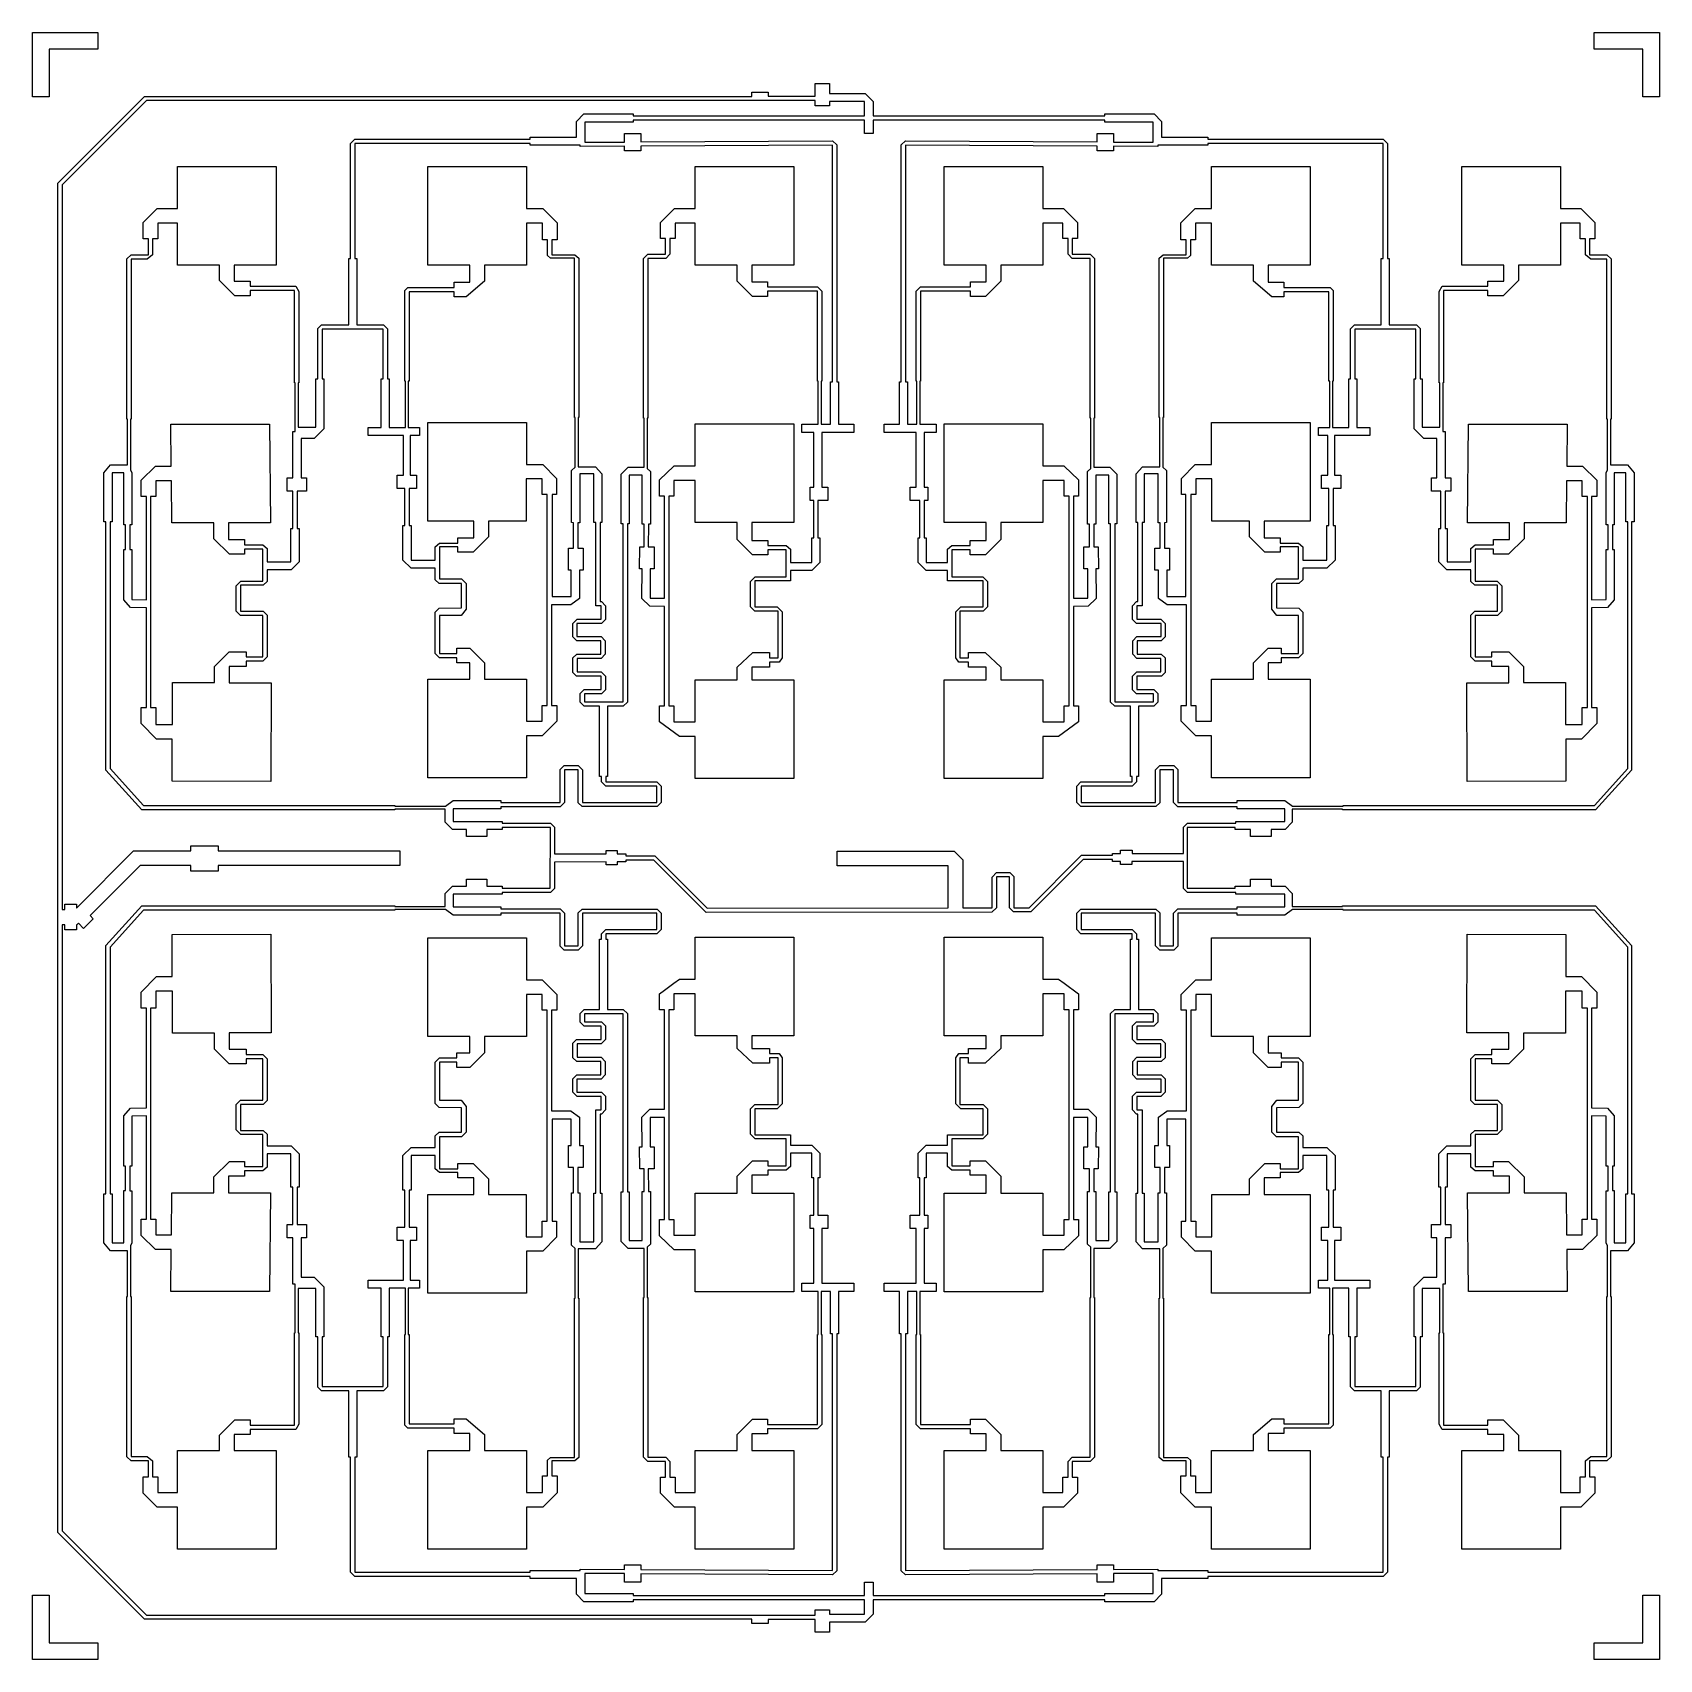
# Model space of a CAD drawing. Header units: millimetres. Extents: x -138 to 138, y -138 to 138.
import ezdxf

# ---------------------------------------------------------------- set-up
doc = ezdxf.new("R2010")
doc.units = ezdxf.units.MM

msp = doc.modelspace()

# ---------------------------------------------------------------- linework, layer by layer
for points in [[(-135.5894, 135.6097), (-135.5894, 127.5085), (-138.43, 127.5085), (-138.43, 138.43), (-127.315, 138.43), (-127.315, 135.6097)], [(127.315, 138.43), (138.43, 138.43), (138.43, 127.5085), (135.5894, 127.5085), (135.5894, 135.6097), (127.315, 135.6097)], [(-16.0463, 128.311), (-13.27, 128.311), (-13.27, 127.5794), (-5.2411, 127.5794), (-5.2411, 129.7384), (-2.8197, 129.7384), (-2.8112, 128.0602), (3.2739, 128.0602), (4.6513, 126.6802), (4.6513, 124.2553), (44.0491, 124.2553), (44.0491, 124.5803), (52.4219, 124.5803), (53.6668, 123.3136), (53.6668, 120.6243), (61.5466, 120.6243), (61.5466, 120.2993), (91.3889, 120.2993), (92.1259, 119.564), (92.1259, 99.9507), (92.4509, 99.9507), (92.4509, 88.6781), (97.0876, 88.6781), (97.7226, 88.0431), (97.7226, 79.4808), (98.0476, 79.4808), (98.0476, 71.2938), (101.0528, 71.2938), (101.0528, 78.8021), (100.9378, 78.8021), (100.9378, 94.3747), (101.47, 95.2478), (109.2468, 95.2478), (109.2468, 96.1278), (111.9554, 96.1278), (111.9554, 98.8469), (104.8004, 98.8469), (104.8004, 115.6469), (121.6004, 115.6469), (121.6004, 108.4869), (125.0614, 108.4869), (127.4312, 106.1171), (127.4312, 103.3053), (127.4212, 103.3282), (126.5512, 103.3282), (126.5512, 100.6163), (129.4663, 100.6163), (130.1851, 99.8975), (130.1851, 72.6535), (130.0701, 72.6535), (130.0701, 64.8574), (132.9733, 64.8574), (134.1144, 63.4774), (134.1144, 55.1644), (133.6894, 55.1644), (133.6894, 12.899), (127.5382, 6.1416), (84.4824, 6.1416), (84.4824, 6.2566), (75.9492, 6.2566), (75.9465, 4.0339), (74.7132, 2.8035), (72.3357, 2.8064), (72.3343, 1.6024), (68.8495, 1.6066), (68.8509, 2.8105), (66.2516, 2.8137), (66.2516, 3.1387), (58.0412, 3.1387), (58.0535, -7.1651), (66.2516, -7.1651), (66.2516, -6.8401), (68.8509, -6.837), (68.8495, -5.6331), (72.3343, -5.6289), (72.3357, -6.8328), (74.7132, -6.83), (75.9465, -8.0604), (75.9492, -10.2831), (75.9642, -10.2831), (84.4824, -10.2831), (84.4824, -10.1681), (127.5382, -10.1681), (133.6894, -16.9254), (133.6894, -59.1908), (134.1144, -59.1908), (134.1144, -67.5038), (132.9733, -68.8838), (130.0701, -68.8838), (130.0701, -76.6799), (130.1851, -76.6799), (130.1851, -103.924), (129.4663, -104.6428), (126.5512, -104.6428), (126.5512, -107.3546), (127.4212, -107.3546), (127.4312, -107.3318), (127.4312, -110.1436), (125.0614, -112.5134), (121.6004, -112.5134), (121.6004, -119.6734), (104.8004, -119.6734), (104.8004, -102.8734), (111.9554, -102.8734), (111.9554, -100.1543), (109.2468, -100.1543), (109.2468, -99.2743), (101.47, -99.2743), (100.9378, -98.4012), (100.9378, -82.8286), (101.0528, -82.8286), (101.0528, -75.3202), (98.0476, -75.3202), (98.0476, -83.5072), (97.7226, -83.5072), (97.7226, -92.0696), (97.0876, -92.7046), (92.4509, -92.7046), (92.4509, -103.9772), (92.1259, -103.9772), (92.1259, -123.5904), (91.3889, -124.3258), (61.5466, -124.3258), (61.5466, -124.6508), (53.6668, -124.6508), (53.6668, -127.3401), (52.4219, -128.6067), (44.0491, -128.6067), (44.0491, -128.2817), (4.6513, -128.2817), (4.6513, -130.7067), (3.2739, -132.0867), (-2.8112, -132.0867), (-2.8197, -133.7649), (-5.2411, -133.7649), (-5.2411, -131.6059), (-13.27, -131.6059), (-13.27, -132.3374), (-16.0463, -132.3374), (-16.0463, -131.5983), (-119.3634, -131.5983), (-134.12, -116.8417), (-134.12, 112.8152), (-119.3634, 127.5718), (-119.061, 127.5718), (-16.0463, 127.5718)], [(-133.39, -10.778), (-132.9506, -10.778), (-132.9506, -9.917), (-130.9668, -9.917), (-130.9668, -10.5596), (-121.2285, -0.8212), (-111.4952, -0.8212), (-111.4952, 0.0043), (-106.8284, 0.0043), (-106.8284, -0.8212), (-75.9217, -0.8212), (-75.9217, -3.3062), (-106.8419, -3.3062), (-106.8419, -4.2664), (-111.4952, -4.2664), (-111.4952, -3.3062), (-120.0931, -3.3062), (-128.6326, -11.8432), (-128.0966, -12.3791), (-129.74, -14.0225), (-130.6214, -13.1386), (-130.9084, -13.4256), (-130.9668, -13.4256), (-130.9668, -14.2765), (-132.9506, -14.2765), (-132.9506, -13.4256), (-133.39, -13.4256), (-133.39, -116.5393), (-119.061, -130.8683), (-5.2411, -130.8683), (-5.2411, -130.0046), (-2.7963, -130.0046), (-2.7926, -130.7319), (3.1758, -130.7319), (3.1758, -128.2817), (-36.2219, -128.2817), (-36.2219, -128.6067), (-44.5947, -128.6067), (-45.8396, -127.3401), (-45.8396, -124.6508), (-53.7194, -124.6508), (-53.7194, -124.3258), (-83.5617, -124.3258), (-84.2987, -123.5904), (-84.2987, -103.9772), (-84.6237, -103.9772), (-84.6237, -92.7046), (-89.2604, -92.7046), (-89.8954, -92.0696), (-89.8954, -83.5072), (-90.2204, -83.5072), (-90.2204, -75.3202), (-93.2256, -75.3202), (-93.2256, -82.8286), (-93.1106, -82.8286), (-93.1106, -98.4012), (-93.6429, -99.2743), (-101.4197, -99.2743), (-101.4197, -100.1543), (-104.1283, -100.1543), (-104.1283, -102.8734), (-96.9733, -102.8734), (-96.9733, -119.6734), (-113.7733, -119.6734), (-113.7733, -112.5134), (-117.2342, -112.5134), (-119.6041, -110.1436), (-119.6041, -107.3318), (-119.594, -107.3546), (-118.724, -107.3546), (-118.724, -104.6428), (-121.6391, -104.6428), (-122.358, -103.924), (-122.358, -76.6799), (-122.243, -76.6799), (-122.243, -68.8838), (-125.1461, -68.8838), (-126.2873, -67.5038), (-126.2873, -59.1908), (-125.9623, -59.1908), (-125.9623, -16.9254), (-119.811, -10.1681), (-76.7552, -10.1681), (-76.7552, -10.2831), (-68.222, -10.2831), (-68.2194, -8.0604), (-66.986, -6.83), (-64.6086, -6.8328), (-64.6071, -5.6289), (-61.1223, -5.6331), (-61.1238, -6.837), (-58.5244, -6.8401), (-58.5244, -7.1651), (-50.3264, -7.1651), (-50.314, 3.1387), (-58.5244, 3.1387), (-58.5244, 2.8137), (-61.1238, 2.8105), (-61.1223, 1.6066), (-64.6071, 1.6024), (-64.6086, 2.8064), (-66.986, 2.8035), (-68.2194, 4.0339), (-68.222, 6.2566), (-76.7552, 6.2566), (-76.7552, 6.1416), (-119.811, 6.1416), (-125.9623, 12.899), (-125.9623, 55.1644), (-126.2873, 55.1644), (-126.2873, 63.4774), (-125.1461, 64.8574), (-122.243, 64.8574), (-122.243, 72.6535), (-122.358, 72.6535), (-122.358, 99.8975), (-121.6391, 100.6163), (-118.724, 100.6163), (-118.724, 103.3282), (-119.594, 103.3282), (-119.6041, 103.3053), (-119.6041, 106.1171), (-117.2342, 108.4869), (-117.1191, 108.4869), (-113.7733, 108.4869), (-113.7733, 115.6469), (-96.9733, 115.6469), (-96.9733, 98.8469), (-104.1283, 98.8469), (-104.1283, 96.1278), (-101.4197, 96.1278), (-101.4197, 95.2478), (-93.6429, 95.2478), (-93.1106, 94.3747), (-93.1106, 78.8021), (-93.2256, 78.8021), (-93.2256, 71.2938), (-90.2204, 71.2938), (-90.2204, 79.4808), (-89.8954, 79.4808), (-89.8954, 88.0431), (-89.2604, 88.6781), (-89.1654, 88.6781), (-84.6237, 88.6781), (-84.6237, 99.9507), (-84.2987, 99.9507), (-84.2987, 119.564), (-83.5687, 120.2923), (-83.5617, 120.2993), (-53.7194, 120.2993), (-53.7194, 120.6243), (-45.8396, 120.6243), (-45.8396, 123.3136), (-44.5947, 124.5803), (-36.2219, 124.5803), (-36.2219, 124.2553), (-36.216, 124.2553), (3.1758, 124.2553), (3.1758, 126.7054), (-2.7926, 126.7054), (-2.7963, 125.9781), (-5.2411, 125.9781), (-5.2411, 126.8418), (-119.061, 126.8418), (-133.39, 112.5129)], [(-44.4596, 123.2003), (-44.4596, 119.7579), (-37.7185, 119.7994), (-37.7185, 121.251), (-34.9194, 121.251), (-34.9194, 119.8166), (-2.2988, 120.0171), (-1.587, 119.3028), (-1.587, 78.9704), (-1.262, 78.9704), (-1.262, 71.775), (1.3186, 71.775), (1.3186, 70.395), (-4.1159, 70.395), (-4.1159, 61.0579), (-3.1182, 61.0579), (-3.1182, 58.7999), (-4.7652, 58.7999), (-4.7652, 52.4333), (-4.4402, 52.4333), (-4.4402, 48.2507), (-5.8202, 46.8707), (-9.4665, 46.8707), (-9.4665, 45.1008), (-15.5309, 45.1008), (-15.5309, 40.7121), (-11.7064, 40.6935), (-10.8383, 39.8254), (-10.8383, 32.0241), (-11.3481, 31.2941), (-13.0091, 31.2941), (-13.0091, 30.4191), (-16.0229, 30.4191), (-16.0229, 28.2632), (-8.8629, 28.2632), (-8.8629, 11.4632), (-25.6629, 11.4632), (-25.665, 18.6232), (-28.3424, 18.6224), (-31.7627, 21.1477), (-31.7627, 23.8507), (-30.8877, 23.8507), (-30.8877, 40.7782), (-33.3781, 40.7852), (-34.718, 42.1327), (-34.7039, 47.1539), (-35.1231, 47.1791), (-35.0877, 50.9282), (-34.3679, 50.9241), (-34.346, 54.7852), (-34.671, 54.7852), (-34.671, 63.1042), (-36.8722, 63.1042), (-36.8722, 54.8047), (-37.1972, 54.8047), (-37.1972, 24.4988), (-37.9272, 23.8142), (-40.5654, 23.8142), (-40.5654, 11.8142), (-40.8904, 11.8142), (-40.8904, 10.9234), (-32.1631, 10.9234), (-31.4458, 10.2061), (-31.4458, 7.3842), (-32.1366, 6.6958), (-44.9078, 6.6958), (-45.5758, 7.3664), (-45.5758, 12.9899), (-47.9156, 12.9899), (-47.9156, 7.407), (-48.6497, 6.673), (-58.7303, 6.673), (-58.7303, 6.348), (-66.8421, 6.348), (-66.8395, 4.1837), (-58.5244, 4.1937), (-58.5244, 3.8687), (-50.2817, 3.8687), (-49.5976, 3.1961), (-49.5922, -1.3524), (-40.8358, -1.3419), (-40.8364, -0.787), (-38.9619, -0.7848), (-38.9612, -1.3396), (-37.4829, -1.3379), (-37.4825, -1.6629), (-32.5259, -1.6569), (-23.6151, -10.5677), (17.3985, -10.5431), (17.3985, -3.3743), (-1.5081, -3.3743), (-1.5081, -0.8893), (18.427, -0.8893), (19.8835, -2.3441), (19.8835, -10.5416), (24.8555, -10.5386), (24.8556, -5.2863), (25.6099, -4.5319), (27.8985, -4.5305), (28.5691, -5.2165), (28.569, -10.4997), (31.1446, -10.4997), (40.0702, -1.5767), (45.3411, -1.5767), (45.3411, -1.2517), (46.7326, -1.2517), (46.7326, -0.7317), (48.6731, -0.7317), (48.6731, -1.2517), (57.4195, -1.2517), (57.4248, 3.1961), (58.1089, 3.8687), (66.3516, 3.8687), (66.3516, 4.1937), (74.6667, 4.1837), (74.6693, 6.348), (66.5574, 6.348), (66.5574, 6.673), (56.4769, 6.673), (55.7428, 7.407), (55.7428, 12.9899), (53.403, 12.9899), (53.403, 7.3664), (52.7349, 6.6958), (39.9638, 6.6958), (39.2729, 7.3842), (39.2729, 10.2061), (39.9903, 10.9234), (48.7176, 10.9234), (48.7176, 11.8142), (48.3926, 11.8142), (48.3926, 23.8142), (45.7544, 23.8142), (45.0244, 24.4988), (45.0244, 54.8047), (44.6994, 54.8047), (44.6994, 63.1042), (42.4982, 63.1042), (42.4982, 54.7852), (42.1732, 54.7852), (42.195, 50.9241), (42.9149, 50.9282), (42.9503, 47.1791), (42.531, 47.1539), (42.5452, 42.1327), (41.2053, 40.7852), (38.7149, 40.7782), (38.7149, 23.8507), (39.5899, 23.8507), (39.5899, 21.1477), (36.1695, 18.6224), (33.4922, 18.6232), (33.4901, 11.4632), (16.6901, 11.4632), (16.6901, 28.2632), (23.8501, 28.2632), (23.8501, 30.4191), (20.8363, 30.4191), (20.8363, 31.2941), (19.1753, 31.2941), (18.6655, 32.0241), (18.6655, 39.8254), (19.5336, 40.6935), (23.3581, 40.7121), (23.3581, 45.1008), (17.2937, 45.1008), (17.2937, 46.8706), (13.6473, 46.8706), (12.2673, 48.2506), (12.2673, 52.4332), (12.5923, 52.4332), (12.5923, 58.7998), (10.9454, 58.7998), (10.9454, 61.0579), (11.9431, 61.0579), (11.9431, 70.3949), (6.5086, 70.3949), (6.5086, 71.7749), (9.0891, 71.7749), (9.0891, 78.9703), (9.4141, 78.9703), (9.4141, 119.3028), (10.126, 120.0171), (42.7466, 119.8166), (42.7466, 121.251), (45.5456, 121.251), (45.5456, 119.7994), (52.2868, 119.7579), (52.2868, 123.2003), (44.0259, 123.2003), (44.0432, 123.5253), (4.6513, 123.5253), (4.6513, 121.2351), (3.1758, 121.2351), (3.1758, 123.5253), (-36.216, 123.5253), (-36.1987, 123.2003)], [(-83.2437, 99.9507), (-83.2437, 88.6781), (-78.7133, 88.6781), (-78.0529, 88.0177), (-78.0529, 79.4747), (-77.7279, 79.4747), (-77.7279, 71.2298), (-74.95, 71.2298), (-74.95, 79.0937), (-75.0787, 79.0937), (-75.0787, 94.5045), (-74.5686, 95.0163), (-66.6718, 95.0163), (-66.6716, 95.9664), (-64.0138, 95.966), (-64.0138, 98.8469), (-71.1738, 98.8469), (-71.1738, 115.6469), (-54.3738, 115.6469), (-54.3737, 108.4869), (-51.6578, 108.4869), (-51.5792, 108.4869), (-49.1724, 106.0662), (-49.1724, 103.1704), (-50.0474, 103.1704), (-50.0474, 100.6221), (-46.1404, 100.6221), (-45.4821, 100.0191), (-45.4821, 72.9058), (-45.5971, 72.9058), (-45.5971, 64.5367), (-42.655, 64.5367), (-41.527, 63.3357), (-41.527, 55.0285), (-41.847, 55.0285), (-41.847, 41.593), (-41.6357, 41.592), (-40.9347, 40.8935), (-40.9346, 38.5419), (-41.5849, 37.8917), (-45.7835, 37.8917), (-45.7835, 35.6306), (-41.6712, 35.6306), (-40.9778, 34.9371), (-40.9778, 32.6207), (-41.6662, 31.9323), (-45.7454, 31.9323), (-45.7454, 29.6433), (-41.6662, 29.6433), (-40.9499, 28.9245), (-40.9499, 26.5521), (-41.5823, 25.9171), (-44.4983, 25.9171), (-44.4983, 24.5442), (-37.9272, 24.5442), (-37.9272, 54.8047), (-38.2522, 54.8047), (-38.2522, 63.2832), (-37.0505, 64.4842), (-34.3447, 64.4842), (-34.3447, 72.7923), (-34.4597, 72.7923), (-34.4597, 99.9906), (-33.7297, 100.7177), (-30.6886, 100.7177), (-30.6886, 103.3656), (-31.5636, 103.3656), (-31.5636, 106.1215), (-29.1912, 108.4869), (-29.0786, 108.4869), (-25.6629, 108.4869), (-25.6629, 115.6469), (-8.8629, 115.6469), (-8.8629, 98.8469), (-16.0179, 98.8448), (-16.017, 96.0184), (-13.3336, 96.0184), (-13.3336, 95.1384), (-4.8631, 95.1384), (-4.1367, 94.412), (-4.1367, 79.1059), (-4.2517, 79.1059), (-4.2517, 71.775), (-2.642, 71.775), (-2.642, 78.9704), (-2.317, 78.9704), (-2.317, 119.287), (-34.9194, 119.0866), (-34.9194, 118.2832), (-37.7185, 118.2832), (-37.7185, 119.0694), (-45.2196, 119.0232), (-45.2196, 119.2443), (-53.7194, 119.2443), (-53.7194, 119.5693), (-83.5687, 119.5693), (-83.5687, 99.9507)], [(53.0468, 119.2443), (53.0468, 119.0232), (45.5456, 119.0694), (45.5456, 118.2832), (42.7466, 118.2832), (42.7466, 119.0866), (10.1441, 119.287), (10.1441, 78.9703), (10.4691, 78.9703), (10.4691, 71.7749), (12.0789, 71.7749), (12.0789, 79.1059), (11.9639, 79.1059), (11.9639, 94.412), (12.6903, 95.1384), (21.1608, 95.1384), (21.1608, 96.0184), (23.8442, 96.0184), (23.8451, 98.8448), (16.69, 98.8469), (16.69, 115.6469), (33.49, 115.6469), (33.49, 108.4869), (36.9058, 108.4869), (37.0184, 108.4869), (39.3908, 106.1215), (39.3908, 103.3656), (38.5158, 103.3656), (38.5158, 100.7177), (41.5569, 100.7177), (42.2869, 99.9906), (42.2869, 72.7923), (42.1719, 72.7923), (42.1719, 64.4842), (44.8776, 64.4842), (46.0794, 63.2832), (46.0794, 54.8047), (45.7544, 54.8047), (45.7544, 24.5442), (52.3254, 24.5442), (52.3254, 25.9171), (49.4095, 25.9171), (48.7771, 26.5521), (48.7771, 28.9245), (49.4933, 29.6433), (53.5726, 29.6433), (53.5726, 31.9323), (49.4933, 31.9323), (48.805, 32.6207), (48.805, 34.9371), (49.4984, 35.6306), (53.6107, 35.6306), (53.6107, 37.8917), (49.4121, 37.8917), (48.7618, 38.5419), (48.7619, 40.8935), (49.4629, 41.592), (49.6742, 41.593), (49.6742, 55.0285), (49.3542, 55.0285), (49.3542, 63.3357), (50.4822, 64.5367), (53.4242, 64.5367), (53.4242, 72.9058), (53.3092, 72.9058), (53.3092, 100.0191), (53.9676, 100.6221), (57.8746, 100.6221), (57.8746, 103.1704), (56.9996, 103.1704), (56.9996, 106.0662), (59.4064, 108.4869), (59.485, 108.4869), (62.2009, 108.4869), (62.2009, 115.6469), (79.0009, 115.6469), (79.0009, 98.8469), (71.8409, 98.8469), (71.8409, 95.966), (74.4988, 95.9664), (74.4989, 95.0163), (82.3958, 95.0163), (82.9059, 94.5045), (82.9059, 79.0937), (82.7771, 79.0937), (82.7771, 71.2298), (85.5551, 71.2298), (85.5551, 79.4747), (85.8801, 79.4747), (85.8801, 88.0177), (86.5405, 88.6781), (86.6101, 88.6781), (91.0709, 88.6781), (91.0709, 99.9507), (91.3959, 99.9507), (91.3959, 119.5693), (61.5466, 119.5693), (61.5466, 119.2443)], [(-117.9891, 103.3282), (-117.9891, 100.5874), (-118.9281, 99.8863), (-121.628, 99.8863), (-121.628, 72.6535), (-121.743, 72.6535), (-121.743, 63.9413), (-121.5352, 63.5541), (-121.5352, 54.6447), (-121.8602, 54.6447), (-121.8602, 50.4298), (-121.5352, 50.4298), (-121.5352, 41.9627), (-119.0602, 41.9194), (-119.0602, 59.4531), (-119.9402, 59.4531), (-119.9402, 62.2418), (-117.5172, 64.6144), (-117.4552, 64.6144), (-114.8209, 64.6144), (-114.9004, 71.7744), (-98.1004, 71.767), (-97.9139, 54.968), (-105.0689, 54.9688), (-105.0692, 52.1451), (-102.367, 52.1451), (-102.367, 51.2653), (-99.2381, 51.2653), (-98.5059, 50.6434), (-98.5059, 48.3659), (-94.4494, 48.3659), (-94.4494, 54.0269), (-94.1244, 54.0269), (-94.1244, 60.3672), (-95.0844, 60.3672), (-95.0844, 62.6492), (-94.1244, 62.6492), (-94.1244, 70.5138), (-93.7256, 70.5138), (-93.7256, 78.8021), (-93.8406, 78.8021), (-93.8406, 94.5178), (-101.4197, 94.5178), (-101.4197, 93.6428), (-103.9996, 93.6428), (-106.6133, 96.2565), (-106.6133, 98.8469), (-113.7733, 98.8469), (-113.7733, 106.0019), (-117.1191, 106.0019), (-117.1191, 103.3282)], [(-54.3737, 98.8469), (-61.5288, 98.8469), (-61.5288, 96.0952), (-64.662, 93.4811), (-66.672, 93.4814), (-66.6719, 94.2863), (-74.3487, 94.2863), (-74.3487, 79.0937), (-74.4935, 79.0937), (-74.4935, 71.2298), (-72.6071, 71.2298), (-72.6071, 69.8498), (-74.1641, 69.8498), (-74.1641, 63.1112), (-73.0643, 63.1112), (-73.0643, 60.8405), (-74.3266, 60.8405), (-74.3266, 54.524), (-73.9863, 54.5184), (-73.9863, 48.6578), (-69.8964, 48.6578), (-69.8964, 50.9353), (-69.1649, 51.5576), (-66.036, 51.5576), (-66.036, 52.4374), (-63.3372, 52.4374), (-63.3372, 55.2969), (-71.1738, 55.2969), (-71.1738, 72.0969), (-54.4495, 72.0938), (-54.3738, 72.0938), (-54.372, 64.9338), (-51.611, 64.9333), (-49.2416, 62.5605), (-49.2421, 59.8309), (-50.0231, 59.831), (-50.0231, 42.4442), (-46.7427, 42.4415), (-46.7427, 46.962), (-47.2289, 46.962), (-47.2289, 50.7111), (-46.3489, 50.7111), (-46.365, 55.0199), (-46.69, 55.0232), (-46.69, 63.9284), (-46.0971, 64.4835), (-46.0971, 72.9058), (-46.2121, 72.9058), (-46.2121, 100.0191), (-50.2984, 100.0191), (-50.7778, 100.4977), (-50.7778, 103.1704), (-51.6578, 103.1704), (-51.6578, 106.0019), (-54.3737, 106.0019)], [(-29.9586, 103.3656), (-29.9586, 100.6917), (-30.6596, 99.9906), (-33.7297, 99.9906), (-33.7297, 72.7923), (-33.8447, 72.7923), (-33.8447, 64.2596), (-33.291, 63.7042), (-33.291, 54.7852), (-33.616, 54.7852), (-33.6378, 50.9256), (-32.6377, 50.92), (-32.673, 47.1827), (-33.3238, 47.1637), (-33.3379, 42.1651), (-30.8877, 42.1582), (-30.8877, 59.5258), (-31.7627, 59.5258), (-31.7627, 62.3144), (-29.2777, 64.6341), (-29.2281, 64.6804), (-25.6629, 64.6703), (-25.6629, 71.8303), (-8.8629, 71.8303), (-8.8629, 55.0303), (-16.0179, 55.0303), (-16.0264, 52.0073), (-13.3235, 52.0073), (-13.3235, 51.1272), (-10.1946, 51.1272), (-9.4631, 50.5049), (-9.4631, 48.2507), (-5.8202, 48.2507), (-5.8202, 52.4333), (-5.4952, 52.4333), (-5.4952, 58.7999), (-6.0776, 58.7999), (-6.0776, 61.0579), (-5.4959, 61.0579), (-5.4959, 70.395), (-7.5125, 70.395), (-7.5125, 71.775), (-4.7517, 71.775), (-4.7517, 79.1074), (-4.8667, 79.1074), (-4.8667, 94.4084), (-13.3336, 94.4084), (-13.3336, 93.5334), (-15.9056, 93.5334), (-18.5021, 96.1462), (-18.5029, 98.8441), (-25.6629, 98.8419), (-25.6629, 106.0019), (-29.0786, 106.0019), (-29.0786, 103.3656)], [(33.4901, 98.8419), (26.3301, 98.8441), (26.3292, 96.1462), (23.7327, 93.5334), (21.1608, 93.5334), (21.1608, 94.4084), (12.6939, 94.4084), (12.6939, 79.1074), (12.5789, 79.1074), (12.5789, 71.7749), (15.3397, 71.7749), (15.3397, 70.3949), (13.3231, 70.3949), (13.3231, 61.0579), (13.9048, 61.0579), (13.9048, 58.7998), (13.3223, 58.7998), (13.3223, 52.4332), (13.6473, 52.4332), (13.6473, 48.2506), (17.2903, 48.2506), (17.2903, 50.5048), (18.0218, 51.1271), (21.1507, 51.1271), (21.1507, 52.0073), (23.8536, 52.0073), (23.845, 55.0303), (16.6901, 55.0303), (16.6901, 71.8303), (33.4901, 71.8303), (33.4901, 64.6703), (37.0553, 64.6804), (37.1049, 64.6341), (39.5899, 62.3144), (39.5899, 59.5258), (38.7149, 59.5258), (38.7149, 42.1582), (41.1651, 42.1651), (41.151, 47.1637), (40.5002, 47.1827), (40.4649, 50.92), (41.465, 50.9256), (41.4432, 54.7852), (41.1182, 54.7852), (41.1182, 63.7042), (41.6719, 64.2596), (41.6719, 72.7923), (41.5569, 72.7923), (41.5569, 99.9906), (38.4868, 99.9906), (37.7858, 100.6917), (37.7858, 103.3656), (36.9058, 103.3656), (36.9058, 106.0019), (33.49, 106.0019)], [(58.605, 103.1704), (58.605, 100.4977), (58.1256, 100.0191), (54.0392, 100.0191), (54.0392, 72.9058), (53.9242, 72.9058), (53.9242, 64.4835), (54.5172, 63.9284), (54.5172, 55.0232), (54.1922, 55.0199), (54.1761, 50.7111), (55.0561, 50.7111), (55.0561, 46.962), (54.5699, 46.962), (54.5699, 42.4415), (57.8502, 42.4442), (57.8502, 59.831), (57.0693, 59.8309), (57.0688, 62.5605), (59.4382, 64.9333), (62.1992, 64.9338), (62.2009, 72.0938), (62.2767, 72.0938), (79.0009, 72.0969), (79.0009, 55.2969), (71.1644, 55.2969), (71.1644, 52.4374), (73.8632, 52.4374), (73.8632, 51.5576), (76.9921, 51.5576), (77.7236, 50.9353), (77.7236, 48.6578), (81.8135, 48.6578), (81.8135, 54.5184), (82.1538, 54.524), (82.1538, 60.8405), (80.8914, 60.8405), (80.8914, 63.1112), (81.9913, 63.1112), (81.9913, 69.8498), (80.4342, 69.8498), (80.4342, 71.2298), (82.3207, 71.2298), (82.3207, 79.0937), (82.1759, 79.0937), (82.1759, 94.2863), (74.4991, 94.2863), (74.4992, 93.4814), (72.4892, 93.4811), (69.3559, 96.0952), (69.3559, 98.8469), (62.2009, 98.8469), (62.2009, 106.0019), (59.485, 106.0019), (59.485, 103.1704)], [(114.4404, 98.8469), (114.4404, 96.2565), (111.8268, 93.6428), (109.2468, 93.6428), (109.2468, 94.5178), (101.6678, 94.5178), (101.6678, 78.8021), (101.5528, 78.8021), (101.5528, 70.5138), (101.9516, 70.5138), (101.9516, 62.6492), (102.9116, 62.6492), (102.9116, 60.3682), (101.9516, 60.3682), (101.9516, 54.0269), (102.2766, 54.0269), (102.2766, 48.3659), (106.3331, 48.3659), (106.3331, 50.6434), (107.0653, 51.2653), (110.1942, 51.2653), (110.1942, 52.1451), (112.8964, 52.1451), (112.8961, 54.9688), (105.7411, 54.968), (105.9276, 71.767), (122.6205, 71.7743), (122.7276, 71.7744), (122.6481, 64.6144), (125.3444, 64.6144), (127.7674, 62.2418), (127.7674, 59.4531), (126.8874, 59.4531), (126.8874, 41.9194), (129.3624, 41.9627), (129.3624, 50.4298), (129.6874, 50.4298), (129.6874, 54.6447), (129.3624, 54.6447), (129.3624, 63.5541), (129.5701, 63.9413), (129.5701, 72.6535), (129.4551, 72.6535), (129.4551, 99.8863), (126.7553, 99.8863), (125.8162, 100.5874), (125.8162, 103.3282), (124.9462, 103.3282), (124.9462, 106.0019), (121.6004, 106.0019), (121.6004, 98.8469)], [(-88.8404, 79.4808), (-88.8404, 70.9835), (-90.4838, 69.3401), (-92.7444, 69.3401), (-92.7444, 62.6492), (-91.7844, 62.6492), (-91.7844, 60.3748), (-93.3944, 60.3748), (-93.3944, 54.0269), (-93.0694, 54.0269), (-93.0694, 48.3373), (-94.414, 46.9936), (-98.5093, 46.9936), (-98.5093, 45.0248), (-99.1697, 44.3619), (-103.025, 44.3619), (-103.025, 39.9732), (-99.2005, 39.9546), (-98.5146, 39.2687), (-98.5146, 32.2161), (-99.236, 31.4391), (-102.1029, 31.4391), (-102.1029, 30.5641), (-104.9748, 30.5641), (-104.9748, 27.7934), (-97.8148, 27.7703), (-97.8688, 10.9703), (-114.6687, 11.0196), (-114.6457, 18.1796), (-117.3441, 18.1883), (-119.9445, 20.8354), (-119.9353, 23.547), (-119.0602, 23.5637), (-119.0602, 40.5392), (-121.7507, 40.5862), (-122.9152, 41.88), (-122.9152, 50.4522), (-122.5902, 50.4522), (-122.5902, 54.6264), (-122.9152, 54.6264), (-122.9152, 63.4774), (-124.9073, 63.4774), (-124.9073, 55.1644), (-125.2323, 55.1644), (-125.2323, 13.2005), (-119.5213, 6.8716), (-76.7552, 6.8716), (-76.7552, 6.7566), (-68.137, 6.7566), (-66.841, 7.728), (-58.7303, 7.728), (-58.7303, 7.403), (-48.6456, 7.403), (-48.6456, 13.0291), (-47.9547, 13.7199), (-45.5976, 13.7199), (-44.8458, 12.9681), (-44.8458, 7.4258), (-32.1758, 7.4258), (-32.1758, 10.1934), (-40.8904, 10.1934), (-41.6204, 10.9122), (-41.6204, 11.8142), (-41.9454, 11.8142), (-41.9454, 23.8142), (-44.5822, 23.8142), (-45.2283, 24.4576), (-45.2283, 25.9765), (-44.5577, 26.6471), (-41.6799, 26.6471), (-41.6799, 28.9133), (-45.8683, 28.9133), (-46.4754, 29.5203), (-46.4754, 32.007), (-45.8201, 32.6623), (-41.7078, 32.6623), (-41.7078, 34.9006), (-45.8023, 34.9006), (-46.5135, 35.6118), (-46.5135, 37.8724), (-45.7642, 38.6217), (-41.6646, 38.6217), (-41.6647, 40.8621), (-42.577, 40.8665), (-42.577, 55.0285), (-42.907, 55.0285), (-42.907, 63.3281), (-45.31, 63.3285), (-45.31, 55.0094), (-45.635, 55.0127), (-45.6189, 50.7111), (-44.7439, 50.7111), (-44.7439, 46.962), (-45.3627, 46.962), (-45.3627, 42.1064), (-46.8129, 41.0621), (-50.099, 41.0621), (-50.099, 23.8914), (-49.224, 23.8914), (-49.224, 21.2436), (-51.7284, 18.7417), (-54.3738, 18.747), (-54.3738, 11.587), (-71.1738, 11.592), (-71.1738, 28.392), (-64.0138, 28.392), (-64.0138, 31.1547), (-66.2348, 31.1547), (-66.2348, 32.0297), (-69.1663, 32.016), (-69.891, 32.7365), (-69.9241, 39.8078), (-69.2415, 40.4968), (-65.4169, 40.5146), (-65.4363, 44.6538), (-69.2326, 44.6538), (-69.893, 45.3167), (-69.893, 47.2855), (-73.9863, 47.2855), (-75.3919, 48.6578), (-75.3919, 54.5413), (-75.0846, 54.5362), (-75.0846, 60.8405), (-76.3673, 60.8405), (-76.3673, 63.1112), (-75.2903, 63.1112), (-75.2903, 69.8498), (-81.3073, 69.8498), (-81.3073, 71.2298), (-79.1079, 71.2298), (-79.1079, 79.4747), (-78.7829, 79.4747), (-78.7829, 87.9481), (-89.1654, 87.9481), (-89.1654, 79.4808)], [(86.9351, 79.4747), (86.9351, 71.2298), (89.1344, 71.2298), (89.1344, 69.8498), (83.1175, 69.8498), (83.1175, 63.1112), (84.1945, 63.1112), (84.1945, 60.8405), (82.9118, 60.8405), (82.9118, 54.5362), (83.2191, 54.5413), (83.2191, 48.6578), (81.8135, 47.2855), (77.7202, 47.2855), (77.7202, 45.3167), (77.0598, 44.6538), (73.2635, 44.6538), (73.2441, 40.5146), (77.0686, 40.4968), (77.7512, 39.8078), (77.7182, 32.7365), (76.9935, 32.016), (74.062, 32.0297), (74.062, 31.1547), (71.8409, 31.1547), (71.8409, 28.392), (79.0009, 28.392), (79.0009, 11.592), (62.2009, 11.587), (62.2009, 18.747), (59.5556, 18.7417), (57.0512, 21.2436), (57.0512, 23.8914), (57.9262, 23.8914), (57.9262, 41.0621), (54.6401, 41.0621), (53.1899, 42.1064), (53.1899, 46.962), (52.5711, 46.962), (52.5711, 50.7111), (53.4461, 50.7111), (53.4621, 55.0127), (53.1372, 55.0094), (53.1372, 63.3285), (50.7342, 63.3281), (50.7342, 55.0285), (50.4042, 55.0285), (50.4042, 40.8665), (49.4919, 40.8621), (49.4918, 38.6217), (53.5914, 38.6217), (54.3407, 37.8724), (54.3407, 35.6118), (53.6295, 34.9006), (49.535, 34.9006), (49.535, 32.6623), (53.6473, 32.6623), (54.3026, 32.007), (54.3026, 29.5203), (53.6955, 28.9133), (49.5071, 28.9133), (49.5071, 26.6471), (52.3849, 26.6471), (53.0554, 25.9765), (53.0554, 24.4576), (52.4094, 23.8142), (49.7726, 23.8142), (49.7726, 11.8142), (49.4476, 11.8142), (49.4476, 10.9122), (48.7176, 10.1934), (40.0029, 10.1934), (40.0029, 7.4258), (52.673, 7.4258), (52.673, 12.9681), (53.4248, 13.7199), (55.7819, 13.7199), (56.4728, 13.0291), (56.4728, 7.403), (66.5574, 7.403), (66.5574, 7.728), (74.6681, 7.728), (75.9642, 6.7566), (84.5824, 6.7566), (84.5824, 6.8716), (127.3484, 6.8716), (133.0594, 13.2005), (133.0594, 55.1644), (132.7344, 55.1644), (132.7344, 63.4774), (130.7424, 63.4774), (130.7424, 54.6264), (130.4174, 54.6264), (130.4174, 50.4522), (130.7424, 50.4522), (130.7424, 41.88), (129.5779, 40.5862), (126.8874, 40.5392), (126.8874, 23.5637), (127.7625, 23.547), (127.7717, 20.8354), (125.1713, 18.1883), (122.4729, 18.1796), (122.4959, 11.0196), (105.6959, 10.9703), (105.642, 27.7703), (112.802, 27.7934), (112.802, 30.5641), (109.9301, 30.5641), (109.9301, 31.4391), (107.0632, 31.4391), (106.3418, 32.2161), (106.3418, 39.2687), (107.0277, 39.9546), (110.8522, 39.9732), (110.8522, 44.3619), (106.9969, 44.3619), (106.3365, 45.0248), (106.3365, 46.9936), (102.2411, 46.9936), (100.8966, 48.3373), (100.8966, 54.0269), (101.2216, 54.0269), (101.2216, 60.3748), (99.6116, 60.3748), (99.6116, 62.6492), (100.5716, 62.6492), (100.5716, 69.3401), (98.311, 69.3401), (96.6676, 70.9835), (96.6676, 79.4808), (96.9926, 79.4808), (96.9926, 87.9481), (86.6101, 87.9481), (86.6101, 79.4747)], [(-118.3302, 59.4531), (-118.3302, 23.5699), (-117.4502, 23.5771), (-117.46, 20.6736), (-114.6377, 20.6646), (-114.6147, 27.8245), (-107.4598, 27.8014), (-107.4598, 30.5599), (-104.9706, 33.0491), (-102.1029, 33.0491), (-102.1029, 32.1691), (-99.2446, 32.1691), (-99.2446, 39.2248), (-103.0285, 39.2433), (-103.0285, 39.227), (-103.755, 39.956), (-103.755, 44.2994), (-102.96, 45.0919), (-99.2393, 45.0919), (-99.2393, 50.5353), (-102.367, 50.5353), (-102.367, 49.6601), (-104.9406, 49.6601), (-107.5542, 52.2739), (-107.5539, 54.9691), (-114.7139, 54.9698), (-114.7934, 62.1294), (-117.4552, 62.1294), (-117.4552, 59.4531)], [(-60.8522, 55.2969), (-60.8522, 52.6299), (-63.4659, 50.0162), (-66.0394, 50.0162), (-66.0394, 50.8914), (-69.1664, 50.8914), (-69.1664, 45.4476), (-65.4458, 45.4476), (-64.6507, 44.6552), (-64.6507, 40.3118), (-65.4804, 39.2433), (-69.1948, 39.2433), (-69.1645, 32.746), (-66.2382, 32.7597), (-66.2382, 33.6397), (-64.018, 33.6397), (-61.5288, 31.1505), (-61.5288, 28.392), (-54.3688, 28.392), (-54.3688, 21.232), (-51.709, 21.2267), (-51.709, 23.8914), (-50.829, 23.8914), (-50.829, 59.8312), (-51.7271, 59.8314), (-51.7266, 62.4851), (-54.4495, 62.4851), (-54.4495, 55.2969)], [(-30.1577, 59.5258), (-30.1577, 23.8706), (-29.2777, 23.8706), (-29.2777, 21.1072), (-25.6657, 21.1082), (-25.6679, 28.2632), (-18.5079, 28.2632), (-18.5079, 30.4231), (-15.8811, 32.9041), (-13.0091, 32.9041), (-13.0091, 32.0241), (-11.5683, 32.0241), (-11.5683, 39.9628), (-15.5344, 39.9821), (-15.5344, 39.9659), (-16.2609, 40.6949), (-16.2609, 45.0383), (-15.4659, 45.8308), (-10.1965, 45.8308), (-10.1965, 50.3972), (-13.3235, 50.3972), (-13.3235, 49.5219), (-15.897, 49.5219), (-18.5111, 52.1424), (-18.5029, 55.0303), (-25.6629, 55.0303), (-25.6629, 62.1853), (-29.2777, 62.1955), (-29.2777, 59.5258)], [(33.4901, 55.0303), (26.3301, 55.0303), (26.3383, 52.1423), (23.7242, 49.5219), (21.1507, 49.5219), (21.1507, 50.3971), (18.0237, 50.3971), (18.0237, 45.8308), (23.293, 45.8308), (24.0881, 45.0383), (24.0881, 40.6949), (23.3616, 39.9659), (23.3616, 39.9821), (19.3955, 39.9628), (19.3955, 32.0241), (20.8363, 32.0241), (20.8363, 32.9041), (23.7082, 32.9041), (26.3351, 30.4231), (26.3351, 28.2632), (33.4951, 28.2632), (33.4929, 21.1082), (37.1049, 21.1072), (37.1049, 23.8706), (37.9849, 23.8706), (37.9849, 59.5258), (37.1049, 59.5258), (37.1049, 62.1955), (33.4901, 62.1853)], [(59.5543, 59.8314), (58.6562, 59.8312), (58.6562, 23.8914), (59.5362, 23.8914), (59.5362, 21.2267), (62.1959, 21.232), (62.1959, 28.392), (69.3559, 28.392), (69.3559, 31.1505), (71.8451, 33.6397), (74.0654, 33.6397), (74.0654, 32.7597), (76.9917, 32.746), (77.022, 39.2433), (73.3076, 39.2433), (72.4779, 40.3118), (72.4779, 44.6552), (73.2729, 45.4476), (76.9936, 45.4476), (76.9936, 50.8914), (73.8666, 50.8914), (73.8666, 50.0162), (71.2931, 50.0162), (68.6794, 52.6299), (68.6794, 55.2969), (62.2767, 55.2969), (62.2767, 62.4851), (59.5538, 62.4851)], [(115.3811, 54.9691), (115.3814, 52.2739), (112.7678, 49.6601), (110.1942, 49.6601), (110.1942, 50.5353), (107.0665, 50.5353), (107.0665, 45.0919), (110.7872, 45.0919), (111.5822, 44.2994), (111.5822, 39.956), (110.8557, 39.227), (110.8557, 39.2433), (107.0718, 39.2248), (107.0718, 32.1691), (109.9301, 32.1691), (109.9301, 33.0491), (112.7978, 33.0491), (115.287, 30.5599), (115.287, 27.8014), (122.4419, 27.8245), (122.4649, 20.6646), (125.2872, 20.6736), (125.2774, 23.5771), (126.1574, 23.5699), (126.1574, 59.4531), (125.2824, 59.4531), (125.2824, 62.1294), (122.6205, 62.1294), (122.5411, 54.9698)], [(31.4331, -11.2297), (28.5248, -11.2297), (27.839, -10.5464), (27.8391, -5.2605), (25.5856, -5.2619), (25.5855, -10.5193), (24.8362, -11.2686), (-23.779, -11.2978), (-32.6897, -2.3871), (-37.4816, -2.3929), (-37.4812, -2.7178), (-38.9596, -2.7196), (-38.959, -3.2047), (-40.8335, -3.207), (-40.8341, -2.7219), (-49.5922, -2.7324), (-49.5976, -7.2226), (-50.2817, -7.8951), (-58.5244, -7.8951), (-58.5244, -8.2201), (-66.8395, -8.2102), (-66.8421, -10.3744), (-58.7303, -10.3744), (-58.7303, -10.6994), (-48.6497, -10.6994), (-47.9156, -11.4335), (-47.9156, -17.0164), (-45.5758, -17.0164), (-45.5758, -11.3928), (-44.9078, -10.7223), (-32.1366, -10.7223), (-31.4458, -11.4106), (-31.4458, -14.2326), (-32.1631, -14.9499), (-40.8904, -14.9499), (-40.8904, -15.8406), (-40.5654, -15.8406), (-40.5654, -27.8406), (-37.9272, -27.8406), (-37.1972, -28.5252), (-37.1972, -58.8311), (-36.8722, -58.8311), (-36.8722, -67.1307), (-34.671, -67.1307), (-34.671, -58.8117), (-34.346, -58.8117), (-34.3679, -54.9506), (-35.0877, -54.9546), (-35.1231, -51.2056), (-34.7039, -51.1803), (-34.718, -46.1591), (-33.3781, -44.8117), (-30.8877, -44.8046), (-30.8877, -27.8771), (-31.7627, -27.8771), (-31.7627, -25.1742), (-30.8877, -24.5282), (-29.2777, -23.3395), (-28.3424, -22.6489), (-25.665, -22.6497), (-25.6629, -15.4897), (-8.8629, -15.4897), (-8.8629, -32.2897), (-16.0229, -32.2897), (-16.0229, -34.4456), (-13.0091, -34.4456), (-13.0091, -35.3206), (-11.3481, -35.3206), (-10.8383, -36.0506), (-10.8383, -43.8519), (-11.7064, -44.7199), (-15.5309, -44.7386), (-15.5309, -49.1272), (-9.4665, -49.1272), (-9.4665, -50.8971), (-5.8202, -50.8971), (-4.4402, -52.2771), (-4.4402, -56.4597), (-4.7652, -56.4597), (-4.7652, -62.8263), (-3.1182, -62.8263), (-3.1182, -65.0843), (-4.1159, -65.0843), (-4.1159, -74.4214), (1.3186, -74.4214), (1.3186, -75.8014), (-1.262, -75.8014), (-1.262, -82.9968), (-1.587, -82.9968), (-1.587, -123.3293), (-2.2988, -124.0436), (-34.9194, -123.843), (-34.9194, -125.2774), (-37.7185, -125.2774), (-37.7185, -123.8258), (-44.4596, -123.7844), (-44.4596, -127.2267), (-36.1987, -127.2267), (-36.216, -127.5517), (3.1758, -127.5517), (3.1758, -125.2616), (4.6513, -125.2616), (4.6513, -127.5517), (44.0432, -127.5517), (44.0259, -127.2267), (52.2868, -127.2267), (52.2868, -123.7844), (45.5456, -123.8258), (45.5456, -125.2774), (42.7466, -125.2774), (42.7466, -123.843), (10.126, -124.0436), (9.4141, -123.3293), (9.4141, -82.9968), (9.0891, -82.9968), (9.0891, -75.8014), (6.5086, -75.8014), (6.5086, -74.4214), (11.9431, -74.4214), (11.9431, -65.0843), (10.9454, -65.0843), (10.9454, -62.8263), (12.5923, -62.8263), (12.5923, -56.4597), (12.2673, -56.4597), (12.2673, -52.2771), (13.6473, -50.8971), (17.2937, -50.8971), (17.2937, -49.1272), (23.3581, -49.1272), (23.3581, -44.7386), (19.5336, -44.7199), (18.6655, -43.8519), (18.6655, -36.0506), (19.1753, -35.3206), (20.8363, -35.3206), (20.8363, -34.4456), (23.8501, -34.4456), (23.8501, -32.2897), (16.6901, -32.2897), (16.6901, -15.4897), (33.4901, -15.4897), (33.4922, -22.6497), (36.1695, -22.6489), (37.1049, -23.3395), (39.5899, -25.1742), (39.5899, -27.8771), (38.7149, -27.8771), (38.7149, -44.8046), (41.2053, -44.8117), (42.5452, -46.1591), (42.531, -51.1803), (42.9503, -51.2056), (42.9149, -54.9546), (42.195, -54.9506), (42.1732, -58.8117), (42.4982, -58.8117), (42.4982, -67.1307), (44.6994, -67.1307), (44.6994, -58.8311), (45.0244, -58.8311), (45.0244, -28.5252), (45.7544, -27.8406), (48.3926, -27.8406), (48.3926, -15.8406), (48.7176, -15.8406), (48.7176, -14.9499), (39.9903, -14.9499), (39.2729, -14.2326), (39.2729, -11.4106), (39.9638, -10.7223), (52.7349, -10.7223), (53.403, -11.3928), (53.403, -17.0164), (55.7428, -17.0164), (55.7428, -11.4335), (56.4769, -10.6994), (66.5574, -10.6994), (66.5574, -10.3744), (74.6693, -10.3744), (74.6667, -8.2102), (66.3516, -8.2201), (66.3516, -7.8951), (58.1089, -7.8951), (57.4248, -7.2226), (57.4193, -2.6317), (48.6315, -2.6317), (48.6315, -3.1517), (46.6909, -3.1517), (46.6909, -2.6317), (45.3411, -2.6317), (45.3411, -2.3067), (40.3587, -2.3067)], [(-119.5213, -10.8981), (-125.2323, -17.227), (-125.2323, -59.1908), (-124.9073, -59.1908), (-124.9073, -67.5038), (-122.9152, -67.5038), (-122.9152, -58.6529), (-122.5902, -58.6529), (-122.5902, -54.4786), (-122.9152, -54.4786), (-122.9152, -45.9065), (-121.7507, -44.6127), (-119.0602, -44.5657), (-119.0602, -27.5902), (-119.9353, -27.5735), (-119.9445, -24.8619), (-117.3441, -22.2147), (-114.6457, -22.2061), (-114.6687, -15.0461), (-114.6377, -15.046), (-97.8688, -14.9968), (-97.8148, -31.7968), (-104.9748, -31.8199), (-104.9748, -34.5906), (-102.1029, -34.5906), (-102.1029, -35.4656), (-99.236, -35.4656), (-98.5146, -36.2426), (-98.5146, -43.2952), (-99.2005, -43.9811), (-103.025, -43.9997), (-103.025, -48.3884), (-99.1697, -48.3884), (-98.5093, -49.0513), (-98.5093, -51.0201), (-94.414, -51.0201), (-93.0694, -52.3637), (-93.0694, -58.0533), (-93.3944, -58.0533), (-93.3944, -64.4012), (-91.7844, -64.4012), (-91.7844, -66.6756), (-92.7444, -66.6756), (-92.7444, -73.3665), (-90.4838, -73.3665), (-88.8404, -75.0099), (-88.8404, -83.5072), (-89.1654, -83.5072), (-89.1654, -91.9746), (-78.7829, -91.9746), (-78.7829, -83.5011), (-79.1079, -83.5011), (-79.1079, -75.2563), (-81.3073, -75.2563), (-81.3073, -73.8763), (-75.2903, -73.8763), (-75.2903, -67.1377), (-76.3673, -67.1377), (-76.3673, -64.8669), (-75.0846, -64.8669), (-75.0846, -58.5627), (-75.3919, -58.5677), (-75.3919, -52.6842), (-73.9863, -51.3119), (-69.893, -51.3119), (-69.893, -49.3432), (-69.2326, -48.6803), (-65.4363, -48.6803), (-65.4169, -44.5411), (-69.2415, -44.5232), (-69.9241, -43.8342), (-69.891, -36.763), (-69.1663, -36.0424), (-66.2348, -36.0561), (-66.2348, -35.1811), (-64.0138, -35.1811), (-64.0138, -32.4185), (-71.1738, -32.4185), (-71.1738, -15.6185), (-54.3738, -15.6135), (-54.3738, -22.7735), (-51.7284, -22.7682), (-51.709, -22.7876), (-49.224, -25.2701), (-49.224, -27.9179), (-50.099, -27.9179), (-50.099, -45.0886), (-46.8129, -45.0886), (-46.7427, -45.1391), (-45.3627, -46.1329), (-45.3627, -50.9885), (-44.7439, -50.9885), (-44.7439, -54.7375), (-45.6189, -54.7375), (-45.635, -59.0391), (-45.31, -59.0359), (-45.31, -67.3549), (-42.907, -67.3545), (-42.907, -59.055), (-42.577, -59.055), (-42.577, -44.893), (-41.6647, -44.8886), (-41.6646, -42.6481), (-45.7642, -42.6481), (-46.5135, -41.8988), (-46.5135, -39.6382), (-45.8023, -38.927), (-41.7078, -38.927), (-41.7078, -36.6888), (-45.8201, -36.6888), (-46.4754, -36.0335), (-46.4754, -33.5468), (-45.8683, -32.9397), (-41.6799, -32.9397), (-41.6799, -30.6736), (-44.5577, -30.6736), (-45.2283, -30.003), (-45.2283, -28.4841), (-44.5822, -27.8406), (-44.4983, -27.8406), (-41.9454, -27.8406), (-41.9454, -15.8406), (-41.6204, -15.8406), (-41.6204, -14.9387), (-40.8904, -14.2199), (-32.1758, -14.2199), (-32.1758, -11.4523), (-44.8458, -11.4523), (-44.8458, -16.9946), (-45.5976, -17.7464), (-47.9547, -17.7464), (-48.6456, -17.0555), (-48.6456, -11.4294), (-58.7303, -11.4294), (-58.7303, -11.7544), (-66.841, -11.7544), (-68.137, -10.7831), (-76.7552, -10.7831), (-76.7552, -10.8981)], [(66.5574, -11.7544), (66.5574, -11.4294), (56.4728, -11.4294), (56.4728, -17.0555), (55.7819, -17.7464), (53.4248, -17.7464), (52.673, -16.9946), (52.673, -11.4523), (40.0029, -11.4523), (40.0029, -14.2199), (48.7176, -14.2199), (49.4476, -14.9387), (49.4476, -15.8406), (49.7726, -15.8406), (49.7726, -27.8406), (52.4094, -27.8406), (53.0554, -28.4841), (53.0554, -30.003), (52.3849, -30.6736), (49.5071, -30.6736), (49.5071, -32.9397), (53.6955, -32.9397), (54.3026, -33.5468), (54.3026, -36.0335), (53.6473, -36.6888), (49.535, -36.6888), (49.535, -38.927), (53.6295, -38.927), (54.3407, -39.6382), (54.3407, -41.8988), (53.5914, -42.6481), (49.4918, -42.6481), (49.4919, -44.8886), (50.4042, -44.893), (50.4042, -59.055), (50.7342, -59.055), (50.7342, -67.3545), (53.1372, -67.3549), (53.1372, -59.0359), (53.4621, -59.0391), (53.4461, -54.7375), (52.5711, -54.7375), (52.5711, -50.9885), (53.1899, -50.9885), (53.1899, -46.1329), (54.5699, -45.1391), (54.6401, -45.0886), (57.9262, -45.0886), (57.9262, -27.9179), (57.0512, -27.9179), (57.0512, -25.2701), (59.5362, -22.7876), (59.5556, -22.7682), (62.2009, -22.7735), (62.2009, -15.6135), (79.0009, -15.6185), (79.0009, -32.4185), (71.8409, -32.4185), (71.8409, -35.1811), (74.062, -35.1811), (74.062, -36.0561), (76.9935, -36.0424), (77.7182, -36.763), (77.7512, -43.8342), (77.0686, -44.5232), (73.2441, -44.5411), (73.2635, -48.6803), (77.0598, -48.6803), (77.7202, -49.3432), (77.7202, -51.3119), (81.8135, -51.3119), (83.2191, -52.6842), (83.2191, -58.5677), (82.9118, -58.5627), (82.9118, -64.8669), (84.1945, -64.8669), (84.1945, -67.1377), (83.1175, -67.1377), (83.1175, -73.8763), (89.1344, -73.8763), (89.1344, -75.2563), (86.9351, -75.2563), (86.9351, -83.5011), (86.6101, -83.5011), (86.6101, -91.9746), (96.9926, -91.9746), (96.9926, -83.5072), (96.6676, -83.5072), (96.6676, -75.0099), (98.311, -73.3665), (100.5716, -73.3665), (100.5716, -66.6756), (99.6116, -66.6756), (99.6116, -64.4012), (101.2216, -64.4012), (101.2216, -58.0533), (100.8966, -58.0533), (100.8966, -52.3637), (102.2411, -51.0201), (106.3365, -51.0201), (106.3365, -49.0513), (106.9969, -48.3884), (110.8522, -48.3884), (110.8522, -43.9997), (107.0277, -43.9811), (106.3418, -43.2952), (106.3418, -36.2426), (107.0632, -35.4656), (109.9301, -35.4656), (109.9301, -34.5906), (112.802, -34.5906), (112.802, -31.8199), (105.642, -31.7968), (105.6959, -14.9968), (122.4649, -15.046), (122.4959, -15.0461), (122.4729, -22.2061), (125.1713, -22.2147), (127.7717, -24.8619), (127.7625, -27.5735), (126.8874, -27.5902), (126.8874, -44.5657), (129.5779, -44.6127), (130.7424, -45.9065), (130.7424, -54.4786), (130.4174, -54.4786), (130.4174, -58.6529), (130.7424, -58.6529), (130.7424, -67.5038), (132.7344, -67.5038), (132.7344, -59.1908), (133.0594, -59.1908), (133.0594, -17.227), (127.3484, -10.8981), (84.5824, -10.8981), (84.5824, -10.7831), (75.9642, -10.7831), (74.6681, -11.7544)], [(-117.4502, -27.6035), (-118.3302, -27.5964), (-118.3302, -63.4796), (-117.4552, -63.4796), (-117.4552, -66.1558), (-114.7934, -66.1558), (-114.7139, -58.9963), (-107.5539, -58.9955), (-107.5542, -56.3003), (-104.9406, -53.6865), (-102.367, -53.6865), (-102.367, -54.5618), (-99.2393, -54.5618), (-99.2393, -49.1184), (-102.96, -49.1184), (-103.755, -48.3259), (-103.755, -43.9825), (-103.0285, -43.2535), (-103.0285, -43.2697), (-99.2446, -43.2513), (-99.2446, -36.1956), (-102.1029, -36.1956), (-102.1029, -37.0756), (-104.9706, -37.0756), (-107.4598, -34.5864), (-107.4598, -31.8279), (-114.6147, -31.851), (-114.6377, -24.691), (-117.46, -24.7001)], [(115.287, -31.8279), (115.287, -34.5864), (112.7978, -37.0756), (109.9301, -37.0756), (109.9301, -36.1956), (107.0718, -36.1956), (107.0718, -43.2513), (110.8557, -43.2697), (110.8557, -43.2535), (111.5822, -43.9825), (111.5822, -48.3259), (110.7872, -49.1184), (107.0665, -49.1184), (107.0665, -54.5618), (110.1942, -54.5618), (110.1942, -53.6865), (112.7678, -53.6865), (115.3814, -56.3003), (115.3811, -58.9955), (122.5411, -58.9963), (122.6205, -66.1558), (125.2824, -66.1558), (125.2824, -63.4796), (126.1574, -63.4796), (126.1574, -27.5964), (125.2774, -27.6035), (125.2872, -24.7001), (122.4649, -24.691), (122.4419, -31.851)], [(-54.3688, -32.4185), (-61.5288, -32.4185), (-61.5288, -35.1769), (-64.018, -37.6661), (-66.2382, -37.6661), (-66.2382, -36.7861), (-69.1645, -36.7724), (-69.1948, -43.2698), (-65.4804, -43.2698), (-64.6507, -44.3382), (-64.6507, -48.6816), (-65.4457, -49.4741), (-69.1664, -49.4741), (-69.1664, -54.9179), (-66.0394, -54.9179), (-66.0394, -54.0427), (-63.4659, -54.0427), (-60.8522, -56.6563), (-60.8522, -59.3233), (-54.4495, -59.3233), (-54.4495, -66.5115), (-51.7266, -66.5115), (-51.7271, -63.8578), (-50.829, -63.8577), (-50.829, -27.9179), (-51.709, -27.9179), (-51.709, -25.2531), (-54.3688, -25.2585)], [(-30.1577, -27.897), (-30.1577, -63.5523), (-29.2777, -63.5523), (-29.2777, -66.222), (-25.6629, -66.2118), (-25.6629, -59.0568), (-18.5029, -59.0568), (-18.5111, -56.1688), (-15.897, -53.5484), (-13.3235, -53.5484), (-13.3235, -54.4236), (-10.1965, -54.4236), (-10.1965, -49.8572), (-15.4659, -49.8572), (-16.2609, -49.0648), (-16.2609, -44.7214), (-15.5344, -43.9924), (-15.5344, -44.0086), (-11.5683, -43.9893), (-11.5683, -36.0506), (-13.0091, -36.0506), (-13.0091, -36.9306), (-15.8811, -36.9306), (-18.5079, -34.4496), (-18.5079, -32.2897), (-25.6679, -32.2897), (-25.6657, -25.1347), (-29.2777, -25.1336), (-29.2777, -27.897)], [(33.4951, -32.2897), (26.3351, -32.2897), (26.3351, -34.4496), (23.7082, -36.9306), (20.8363, -36.9306), (20.8363, -36.0506), (19.3955, -36.0506), (19.3955, -43.9893), (23.3616, -44.0086), (23.3616, -43.9924), (24.0881, -44.7214), (24.0881, -49.0648), (23.293, -49.8572), (18.0237, -49.8572), (18.0237, -54.4236), (21.1507, -54.4236), (21.1507, -53.5484), (23.7242, -53.5484), (26.3383, -56.1688), (26.3301, -59.0568), (33.4901, -59.0568), (33.4901, -66.2117), (37.1049, -66.222), (37.1049, -63.5523), (37.9849, -63.5523), (37.9849, -27.897), (37.1049, -27.897), (37.1049, -25.1336), (33.4929, -25.1347)], [(58.6562, -27.9179), (58.6562, -63.8577), (59.5543, -63.8578), (59.5538, -66.5115), (62.2767, -66.5115), (62.2767, -59.3233), (68.6794, -59.3233), (68.6794, -56.6563), (71.2931, -54.0427), (73.8666, -54.0427), (73.8666, -54.9179), (76.9936, -54.9179), (76.9936, -49.4741), (73.2729, -49.4741), (72.4779, -48.6816), (72.4779, -44.3382), (73.3076, -43.2698), (77.022, -43.2698), (76.9917, -36.7724), (74.0654, -36.7861), (74.0654, -37.6661), (71.8451, -37.6661), (69.3559, -35.1769), (69.3559, -32.4185), (62.1959, -32.4185), (62.1959, -25.2585), (59.5362, -25.2531), (59.5362, -27.9179)], [(-41.5823, -29.9436), (-40.9499, -30.5786), (-40.9499, -32.9509), (-41.6662, -33.6697), (-45.7454, -33.6697), (-45.7454, -35.9588), (-41.6662, -35.9588), (-40.9778, -36.6471), (-40.9778, -38.9636), (-41.6712, -39.657), (-45.7835, -39.657), (-45.7835, -41.9181), (-41.5849, -41.9181), (-40.9346, -42.5684), (-40.9347, -44.9199), (-41.6357, -45.6184), (-41.847, -45.6195), (-41.847, -59.055), (-41.527, -59.055), (-41.527, -67.3621), (-42.655, -68.5632), (-45.5971, -68.5632), (-45.5971, -76.9322), (-45.4821, -76.9322), (-45.4821, -104.0456), (-46.1404, -104.6485), (-50.0474, -104.6485), (-50.0474, -107.1969), (-49.1724, -107.1969), (-49.1724, -110.0927), (-51.5792, -112.5134), (-54.3737, -112.5134), (-54.3738, -119.6734), (-71.1738, -119.6734), (-71.1738, -102.8734), (-64.0138, -102.8734), (-64.0138, -99.9924), (-66.6716, -99.9929), (-66.6718, -99.0428), (-74.5686, -99.0428), (-75.0787, -98.5309), (-75.0787, -83.1201), (-74.95, -83.1201), (-74.95, -75.2563), (-77.7279, -75.2563), (-77.7279, -83.5011), (-78.0529, -83.5011), (-78.0529, -92.0442), (-78.7133, -92.7046), (-83.2437, -92.7046), (-83.2437, -103.9772), (-83.5687, -103.9772), (-83.5687, -123.5958), (-53.7194, -123.5958), (-53.7194, -123.2708), (-45.2196, -123.2708), (-45.2196, -123.0497), (-37.7185, -123.0958), (-37.7185, -122.3097), (-34.9194, -122.3097), (-34.9194, -123.113), (-2.317, -123.3135), (-2.317, -82.9968), (-2.642, -82.9968), (-2.642, -75.8014), (-4.2517, -75.8014), (-4.2517, -83.1324), (-4.1367, -83.1324), (-4.1367, -98.4384), (-4.8631, -99.1649), (-13.3336, -99.1649), (-13.3336, -100.0449), (-16.017, -100.0449), (-16.0179, -102.8713), (-8.8629, -102.8734), (-8.8629, -119.6734), (-25.6629, -119.6734), (-25.6629, -112.5134), (-29.1912, -112.5134), (-31.5636, -110.148), (-31.5636, -107.3921), (-30.6886, -107.3921), (-30.6886, -104.7442), (-33.7297, -104.7442), (-34.4597, -104.0171), (-34.4597, -76.8188), (-34.3447, -76.8188), (-34.3447, -68.5107), (-37.0505, -68.5107), (-38.2522, -67.3096), (-38.2522, -58.8311), (-37.9272, -58.8311), (-37.9272, -28.5706), (-44.4983, -28.5706), (-44.4983, -29.9436)], [(46.0794, -58.8311), (46.0794, -67.3096), (44.8776, -68.5107), (42.1719, -68.5107), (42.1719, -76.8188), (42.2869, -76.8188), (42.2869, -104.0171), (41.5569, -104.7442), (38.5158, -104.7442), (38.5158, -107.3921), (39.3908, -107.3921), (39.3908, -110.148), (37.0184, -112.5134), (33.49, -112.5134), (33.49, -119.6734), (16.69, -119.6734), (16.69, -102.8734), (23.8451, -102.8713), (23.8442, -100.0449), (21.1608, -100.0449), (21.1608, -99.1649), (12.6903, -99.1649), (11.9639, -98.4384), (11.9639, -83.1324), (12.0789, -83.1324), (12.0789, -75.8014), (10.4691, -75.8014), (10.4691, -82.9968), (10.1441, -82.9968), (10.1441, -123.3135), (42.7466, -123.113), (42.7466, -122.3097), (45.5456, -122.3097), (45.5456, -123.0958), (53.0468, -123.0497), (53.0468, -123.2708), (61.5466, -123.2708), (61.5466, -123.5958), (91.3959, -123.5958), (91.3959, -103.9772), (91.0709, -103.9772), (91.0709, -92.7046), (86.5405, -92.7046), (85.8801, -92.0442), (85.8801, -83.5011), (85.5551, -83.5011), (85.5551, -75.2563), (82.7771, -75.2563), (82.7771, -83.1201), (82.9059, -83.1201), (82.9059, -98.5309), (82.3958, -99.0428), (74.4989, -99.0428), (74.4988, -99.9929), (71.8409, -99.9924), (71.8409, -102.8734), (79.0009, -102.8734), (79.0009, -119.6734), (62.2009, -119.6734), (62.2009, -112.5134), (59.4064, -112.5134), (56.9996, -110.0927), (56.9996, -107.1969), (57.8746, -107.1969), (57.8746, -104.6485), (53.9676, -104.6485), (53.3092, -104.0456), (53.3092, -76.9322), (53.4242, -76.9322), (53.4242, -68.5632), (50.4822, -68.5632), (49.3542, -67.3621), (49.3542, -59.055), (49.6742, -59.055), (49.6742, -45.6195), (49.4629, -45.6184), (48.7619, -44.9199), (48.7618, -42.5684), (49.4121, -41.9181), (53.6107, -41.9181), (53.6107, -39.657), (49.4984, -39.657), (48.805, -38.9636), (48.805, -36.6471), (49.4933, -35.9588), (53.5726, -35.9588), (53.5726, -33.6697), (49.4933, -33.6697), (48.7771, -32.9509), (48.7771, -30.5786), (49.4095, -29.9436), (52.3254, -29.9436), (52.3254, -28.5706), (45.7544, -28.5706), (45.7544, -58.8311)], [(-121.5352, -54.4563), (-121.8602, -54.4563), (-121.8602, -58.6711), (-121.5352, -58.6711), (-121.5352, -67.5806), (-121.743, -67.9677), (-121.743, -76.6799), (-121.628, -76.6799), (-121.628, -103.9128), (-118.9281, -103.9128), (-117.9891, -104.6138), (-117.9891, -107.3546), (-117.1191, -107.3546), (-117.1191, -110.0284), (-113.7733, -110.0284), (-113.7733, -102.8734), (-106.6133, -102.8734), (-106.6133, -100.2829), (-103.9996, -97.6693), (-101.4197, -97.6693), (-101.4197, -98.5443), (-93.8406, -98.5443), (-93.8406, -82.8286), (-93.7256, -82.8286), (-93.7256, -74.5403), (-94.1244, -74.5403), (-94.1244, -66.6756), (-95.0844, -66.6756), (-95.0844, -64.3944), (-94.1244, -64.3944), (-94.1244, -58.0533), (-94.4494, -58.0533), (-94.4494, -52.3924), (-98.5059, -52.3924), (-98.5059, -54.6699), (-99.2381, -55.2918), (-102.367, -55.2918), (-102.367, -56.1715), (-105.0692, -56.1715), (-105.0689, -58.9953), (-97.9139, -58.9945), (-98.1004, -75.7935), (-114.9004, -75.8008), (-114.8209, -68.6408), (-117.5172, -68.6408), (-119.9402, -66.2682), (-119.9402, -63.4796), (-119.0602, -63.4796), (-119.0602, -45.9459), (-121.5352, -45.9891)], [(-50.0231, -63.8575), (-49.2421, -63.8574), (-49.2416, -66.587), (-51.611, -68.9598), (-54.372, -68.9603), (-54.3738, -76.1203), (-71.1738, -76.1233), (-71.1738, -59.3233), (-63.3372, -59.3233), (-63.3372, -56.4639), (-66.036, -56.4639), (-66.036, -55.5841), (-69.1649, -55.5841), (-69.8964, -54.9618), (-69.8964, -52.6842), (-73.9863, -52.6842), (-73.9863, -58.5449), (-74.3266, -58.5505), (-74.3266, -64.8669), (-73.0643, -64.8669), (-73.0643, -67.1377), (-74.1641, -67.1377), (-74.1641, -73.8763), (-72.6071, -73.8763), (-72.6071, -75.2563), (-74.4935, -75.2563), (-74.4935, -83.1201), (-74.3487, -83.1201), (-74.3487, -98.3128), (-66.6719, -98.3128), (-66.672, -97.5079), (-64.662, -97.5075), (-61.5288, -100.1217), (-61.5288, -102.8734), (-54.3737, -102.8734), (-54.3737, -110.0284), (-51.6578, -110.0284), (-51.6578, -107.1969), (-50.7778, -107.1969), (-50.7778, -104.5241), (-50.2984, -104.0456), (-46.2121, -104.0456), (-46.2121, -76.9322), (-46.0971, -76.9322), (-46.0971, -68.5099), (-46.69, -67.9549), (-46.69, -59.0496), (-46.365, -59.0464), (-46.3489, -54.7375), (-47.2289, -54.7375), (-47.2289, -50.9885), (-46.7427, -50.9885), (-46.7427, -46.468), (-50.0231, -46.4707)], [(-33.3238, -51.1902), (-32.673, -51.2092), (-32.6377, -54.9464), (-33.6378, -54.9521), (-33.616, -58.8117), (-33.291, -58.8117), (-33.291, -67.7306), (-33.8447, -68.2861), (-33.8447, -76.8188), (-33.7297, -76.8188), (-33.7297, -104.0171), (-30.6596, -104.0171), (-29.9586, -104.7181), (-29.9586, -107.3921), (-29.0786, -107.3921), (-29.0786, -110.0284), (-25.6629, -110.0284), (-25.6629, -102.8684), (-18.5029, -102.8705), (-18.5021, -100.1727), (-15.9056, -97.5599), (-13.3336, -97.5599), (-13.3336, -98.4349), (-4.8667, -98.4349), (-4.8667, -83.1339), (-4.7517, -83.1339), (-4.7517, -75.8014), (-7.5125, -75.8014), (-7.5125, -74.4214), (-5.4959, -74.4214), (-5.4959, -65.0843), (-6.0776, -65.0843), (-6.0776, -62.8263), (-5.4952, -62.8263), (-5.4952, -56.4597), (-5.8202, -56.4597), (-5.8202, -52.2771), (-9.4631, -52.2771), (-9.4631, -54.5313), (-10.1946, -55.1536), (-13.3235, -55.1536), (-13.3235, -56.0338), (-16.0264, -56.0338), (-16.0179, -59.0568), (-8.8629, -59.0568), (-8.8629, -75.8568), (-25.6629, -75.8568), (-25.6629, -68.6968), (-29.2281, -68.7069), (-31.7627, -66.3408), (-31.7627, -63.5523), (-30.8877, -63.5523), (-30.8877, -46.1846), (-33.3379, -46.1916)], [(39.5899, -63.5523), (39.5899, -66.3408), (37.0553, -68.7068), (33.4901, -68.6968), (33.4901, -75.8568), (16.6901, -75.8568), (16.6901, -59.0568), (23.845, -59.0568), (23.8536, -56.0338), (21.1507, -56.0338), (21.1507, -55.1536), (18.0218, -55.1536), (17.2903, -54.5313), (17.2903, -52.2771), (13.6473, -52.2771), (13.6473, -56.4597), (13.3223, -56.4597), (13.3223, -62.8263), (13.9048, -62.8263), (13.9048, -65.0843), (13.3231, -65.0843), (13.3231, -74.4214), (15.3397, -74.4214), (15.3397, -75.8014), (12.5789, -75.8014), (12.5789, -83.1339), (12.6939, -83.1339), (12.6939, -98.4349), (21.1608, -98.4349), (21.1608, -97.5599), (23.7327, -97.5599), (26.3292, -100.1727), (26.3301, -102.8705), (33.4901, -102.8684), (33.49, -110.0284), (36.9058, -110.0284), (36.9058, -107.3921), (37.7858, -107.3921), (37.7858, -104.7181), (38.4868, -104.0171), (41.5569, -104.0171), (41.5569, -76.8188), (41.6719, -76.8188), (41.6719, -68.2861), (41.1182, -67.7306), (41.1182, -58.8117), (41.4432, -58.8117), (41.465, -54.9521), (40.4649, -54.9464), (40.5002, -51.2092), (41.151, -51.1902), (41.1651, -46.1916), (38.7149, -46.1846), (38.7149, -63.5523)], [(55.0561, -50.9885), (55.0561, -54.7375), (54.1761, -54.7375), (54.1922, -59.0464), (54.5172, -59.0496), (54.5172, -67.9549), (53.9242, -68.5099), (53.9242, -76.9322), (54.0392, -76.9322), (54.0392, -104.0456), (58.1256, -104.0456), (58.605, -104.5241), (58.605, -107.1969), (59.485, -107.1969), (59.485, -110.0284), (62.2009, -110.0284), (62.2009, -102.8734), (69.3559, -102.8734), (69.3559, -100.1217), (72.4892, -97.5075), (74.4992, -97.5079), (74.4991, -98.3128), (82.1759, -98.3128), (82.1759, -83.1201), (82.3207, -83.1201), (82.3207, -75.2563), (80.4342, -75.2563), (80.4342, -73.8763), (81.9913, -73.8763), (81.9913, -67.1377), (80.8914, -67.1377), (80.8914, -64.8669), (82.1538, -64.8669), (82.1538, -58.5505), (81.8135, -58.5449), (81.8135, -52.6842), (77.7236, -52.6842), (77.7236, -54.9618), (76.9921, -55.5841), (73.8632, -55.5841), (73.8632, -56.4639), (71.1644, -56.4639), (71.1644, -59.3233), (79.0009, -59.3233), (79.0009, -76.1233), (62.2009, -76.1203), (62.1992, -68.9603), (59.4382, -68.9598), (57.0688, -66.587), (57.0693, -63.8574), (57.8502, -63.8575), (57.8502, -46.4707), (54.5699, -46.468), (54.5699, -50.9885)], [(127.7674, -63.4796), (127.7674, -66.2682), (125.3444, -68.6408), (122.6481, -68.6408), (122.7276, -75.8008), (105.9276, -75.7935), (105.7411, -58.9945), (112.8961, -58.9953), (112.8964, -56.1715), (110.1942, -56.1715), (110.1942, -55.2918), (107.0653, -55.2918), (106.3331, -54.6699), (106.3331, -52.3924), (102.2766, -52.3924), (102.2766, -58.0533), (101.9516, -58.0533), (101.9516, -64.3946), (102.9116, -64.3946), (102.9116, -66.6756), (101.9516, -66.6756), (101.9516, -74.5403), (101.5528, -74.5403), (101.5528, -82.8286), (101.6678, -82.8286), (101.6678, -98.5443), (109.2468, -98.5443), (109.2468, -97.6693), (111.8268, -97.6693), (114.4404, -100.2829), (114.4404, -102.8734), (121.6004, -102.8734), (121.6004, -110.0284), (124.9462, -110.0284), (124.9462, -107.3546), (125.8162, -107.3546), (125.8162, -104.6138), (126.7553, -103.9128), (129.4551, -103.9128), (129.4551, -76.6799), (129.5701, -76.6799), (129.5701, -67.9677), (129.3624, -67.5806), (129.3624, -58.6711), (129.6874, -58.6711), (129.6874, -54.4563), (129.3624, -54.4563), (129.3624, -45.9891), (126.8874, -45.9459), (126.8874, -63.4796)], [(-138.43, -138.43), (-138.43, -127.5085), (-135.5894, -127.5085), (-135.5894, -135.6097), (-127.315, -135.6097), (-127.315, -138.43)], [(135.5894, -135.6097), (135.5894, -127.5085), (138.43, -127.5085), (138.43, -138.43), (127.315, -138.43), (127.315, -135.6097)]]:
    msp.add_lwpolyline(points, close=True)

doc.saveas('drawing.dxf')
